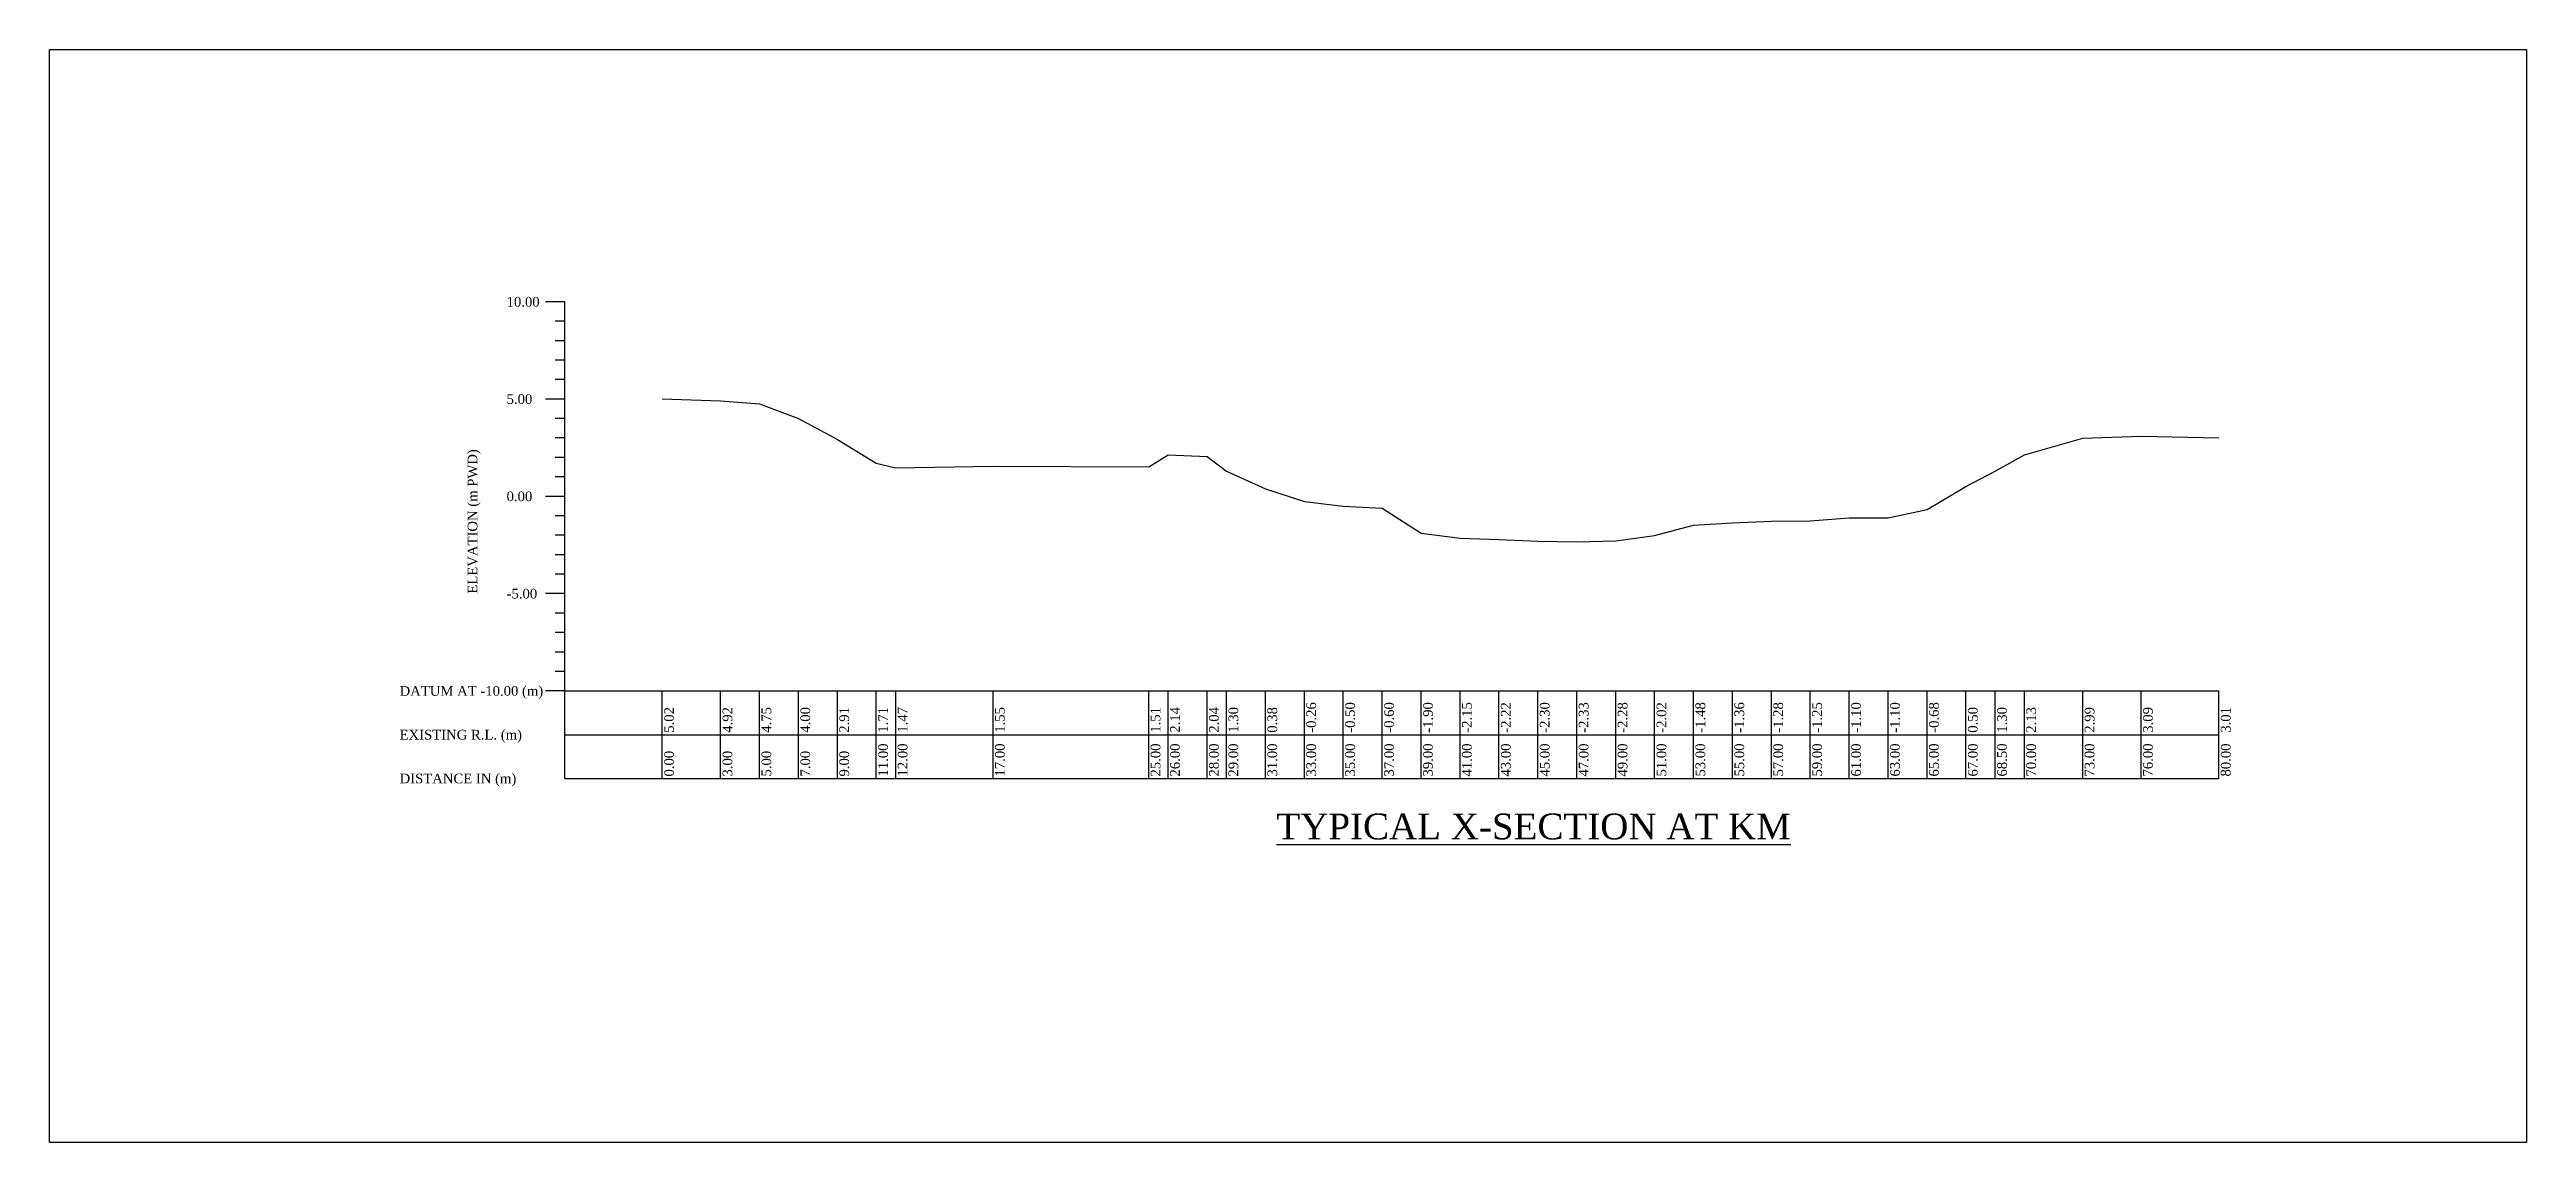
# Model space of a CAD drawing. Header units: metres. Extents: x -148477 to 168932, y -55673 to -2736.
# Drawn here: x -13095.7 to -12968.4, y -18152.9 to -18096.7 of the extents above; entities that cross this region are included whole.
import ezdxf

# ---------------------------------------------------------------- set-up
doc = ezdxf.new("R2010")
doc.units = ezdxf.units.M
doc.styles.add('liza', font='times.ttf', dxfattribs={"height": 2})
doc.styles.get("Standard").update_dxf_attribs({"font": 'times.ttf'})

msp = doc.modelspace()

# ---------------------------------------------------------------- texts
at = {"color": 6, "linetype": 'Continuous', "lineweight": -3, "ltscale": 0.5, "char_height": 0.5, "attachment_point": 1, "style": 'liza'}
for s, insert, width in [('10.00', (-13072.2074, -18109.3981), 2), ('5.00', (-13072.2074, -18114.3981), 2), ('0.00', (-13072.2074, -18119.3981), 2), ('-5.00', (-13072.2074, -18124.3981), 2), ('DATUM AT -10.00 (m)', (-13077.7074, -18129.3981), 7.5), ('EXISTING R.L. (m)', (-13077.7074, -18131.6481), 7.5), ('DISTANCE IN (m)', (-13077.7074, -18133.8981), 7.5)]:
    msp.add_mtext(s, dxfattribs=dict(at, insert=insert, width=width))
at = {"color": 6, "linetype": 'Continuous', "lineweight": -3, "ltscale": 0.5, "char_height": 0.5, "attachment_point": 1, "rotation": 90, "style": 'liza'}
for s, insert, width in [('ELEVATION (m PWD)', (-13074.2074, -18124.6481), 10), ('-0.26', (-13031.1074, -18131.7981), 2.15), ('-0.50', (-13029.1074, -18131.7981), 2.15), ('-0.60', (-13027.1074, -18131.7981), 2.15), ('-1.90', (-13025.1074, -18131.7981), 2.15), ('-2.15', (-13023.1074, -18131.7981), 2.15), ('-2.22', (-13021.1074, -18131.7981), 2.15), ('-2.30', (-13019.1074, -18131.7981), 2.15), ('-2.33', (-13017.1074, -18131.7981), 2.15), ('-2.28', (-13015.1074, -18131.7981), 2.15), ('-2.02', (-13013.1074, -18131.7981), 2.15), ('-1.48', (-13011.1074, -18131.7981), 2.15), ('-1.36', (-13009.1074, -18131.7981), 2.15), ('-1.28', (-13007.1074, -18131.7981), 2.15), ('-1.25', (-13005.1074, -18131.7981), 2.15), ('-1.10', (-13003.1074, -18131.7981), 2.15), ('-1.10', (-13001.1074, -18131.7981), 2.15), ('-0.68', (-12999.1074, -18131.7981), 2.15), ('5.02', (-13064.1074, -18131.7981), 2.15), ('4.92', (-13061.1074, -18131.7981), 2.15), ('4.75', (-13059.1074, -18131.7981), 2.15), ('4.00', (-13057.1074, -18131.7981), 2.15), ('2.91', (-13055.1074, -18131.7981), 2.15), ('1.71', (-13053.1074, -18131.7981), 2.15), ('1.47', (-13052.1074, -18131.7981), 2.15), ('1.55', (-13047.1074, -18131.7981), 2.15), ('1.51', (-13039.1074, -18131.7981), 2.15), ('2.14', (-13038.1074, -18131.7981), 2.15), ('2.04', (-13036.1074, -18131.7981), 2.15), ('1.30', (-13035.1074, -18131.7981), 2.15), ('0.38', (-13033.1074, -18131.7981), 2.15), ('0.50', (-12997.1074, -18131.7981), 2.15), ('1.30', (-12995.6074, -18131.7981), 2.15), ('2.13', (-12994.1074, -18131.7981), 2.15), ('2.99', (-12991.1074, -18131.7981), 2.15), ('3.09', (-12988.1074, -18131.7981), 2.15), ('3.01', (-12984.1074, -18131.7981), 2.15), ('0.00', (-13064.1074, -18134.0481), 2.15), ('3.00', (-13061.1074, -18134.0481), 2.15), ('5.00', (-13059.1074, -18134.0481), 2.15), ('7.00', (-13057.1074, -18134.0481), 2.15), ('9.00', (-13055.1074, -18134.0481), 2.15), ('11.00', (-13053.1074, -18134.0481), 2.15), ('12.00', (-13052.1074, -18134.0481), 2.15), ('17.00', (-13047.1074, -18134.0481), 2.15), ('25.00', (-13039.1074, -18134.0481), 2.15), ('26.00', (-13038.1074, -18134.0481), 2.15), ('28.00', (-13036.1074, -18134.0481), 2.15), ('29.00', (-13035.1074, -18134.0481), 2.15), ('31.00', (-13033.1074, -18134.0481), 2.15), ('33.00', (-13031.1074, -18134.0481), 2.15), ('35.00', (-13029.1074, -18134.0481), 2.15), ('37.00', (-13027.1074, -18134.0481), 2.15), ('39.00', (-13025.1074, -18134.0481), 2.15), ('41.00', (-13023.1074, -18134.0481), 2.15), ('43.00', (-13021.1074, -18134.0481), 2.15), ('45.00', (-13019.1074, -18134.0481), 2.15), ('47.00', (-13017.1074, -18134.0481), 2.15), ('49.00', (-13015.1074, -18134.0481), 2.15), ('51.00', (-13013.1074, -18134.0481), 2.15), ('53.00', (-13011.1074, -18134.0481), 2.15), ('55.00', (-13009.1074, -18134.0481), 2.15), ('57.00', (-13007.1074, -18134.0481), 2.15), ('59.00', (-13005.1074, -18134.0481), 2.15), ('61.00', (-13003.1074, -18134.0481), 2.15), ('63.00', (-13001.1074, -18134.0481), 2.15), ('65.00', (-12999.1074, -18134.0481), 2.15), ('67.00', (-12997.1074, -18134.0481), 2.15), ('68.50', (-12995.6074, -18134.0481), 2.15), ('70.00', (-12994.1074, -18134.0481), 2.15), ('73.00', (-12991.1074, -18134.0481), 2.15), ('76.00', (-12988.1074, -18134.0481), 2.15), ('80.00', (-12984.1074, -18134.0481), 2.15)]:
    msp.add_mtext(s, dxfattribs=dict(at, insert=insert, width=width))
at = {"color": 0, "linetype": 'ByBlock', "lineweight": 30, "insert": (-13032.6465, -18135.95), "char_height": 1.326841, "width": 81.781813, "attachment_point": 1}
msp.add_mtext('{\\LTYPICAL X-SECTION AT KM }', dxfattribs=at)

# ---------------------------------------------------------------- linework, layer by layer
at = {"color": 6, "linetype": 'Continuous', "lineweight": -3, "ltscale": 0.5}
for p, q in [((-13069.2074, -18109.6481), (-13070.2074, -18109.6481)), ((-13069.2074, -18134.1481), (-13069.2074, -18109.6481)), ((-13069.2074, -18110.6481), (-13069.7074, -18110.6481)), ((-13069.2074, -18111.6481), (-13069.7074, -18111.6481)), ((-13069.2074, -18112.6481), (-13069.7074, -18112.6481)), ((-13069.2074, -18113.6481), (-13069.7074, -18113.6481)), ((-13069.2074, -18114.6481), (-13070.2074, -18114.6481)), ((-13069.2074, -18115.6481), (-13069.7074, -18115.6481)), ((-13069.2074, -18116.6481), (-13069.7074, -18116.6481)), ((-13069.2074, -18117.6481), (-13069.7074, -18117.6481)), ((-13069.2074, -18118.6481), (-13069.7074, -18118.6481)), ((-13069.2074, -18119.6481), (-13070.2074, -18119.6481)), ((-13069.2074, -18120.6481), (-13069.7074, -18120.6481)), ((-13069.2074, -18121.6481), (-13069.7074, -18121.6481)), ((-13069.2074, -18122.6481), (-13069.7074, -18122.6481)), ((-13069.2074, -18123.6481), (-13069.7074, -18123.6481)), ((-13069.2074, -18124.6481), (-13070.2074, -18124.6481)), ((-13069.2074, -18125.6481), (-13069.7074, -18125.6481)), ((-13069.2074, -18126.6481), (-13069.7074, -18126.6481)), ((-13069.2074, -18127.6481), (-13069.7074, -18127.6481)), ((-13069.2074, -18128.6481), (-13069.7074, -18128.6481)), ((-13069.2074, -18129.6481), (-13070.2074, -18129.6481)), ((-13069.2074, -18129.6481), (-12984.2074, -18129.6481)), ((-13064.2074, -18134.1481), (-13064.2074, -18129.6481)), ((-13061.2074, -18134.1481), (-13061.2074, -18129.6481)), ((-13059.2074, -18134.1481), (-13059.2074, -18129.6481)), ((-13057.2074, -18134.1481), (-13057.2074, -18129.6481)), ((-13055.2074, -18134.1481), (-13055.2074, -18129.6481)), ((-13053.2074, -18134.1481), (-13053.2074, -18129.6481)), ((-13052.2074, -18134.1481), (-13052.2074, -18129.6481)), ((-13047.2074, -18134.1481), (-13047.2074, -18129.6481)), ((-13039.2074, -18134.1481), (-13039.2074, -18129.6481)), ((-13038.2074, -18134.1481), (-13038.2074, -18129.6481)), ((-13036.2074, -18134.1481), (-13036.2074, -18129.6481)), ((-13035.2074, -18134.1481), (-13035.2074, -18129.6481)), ((-13033.2074, -18134.1481), (-13033.2074, -18129.6481)), ((-13031.2074, -18134.1481), (-13031.2074, -18129.6481)), ((-13029.2074, -18134.1481), (-13029.2074, -18129.6481)), ((-13027.2074, -18134.1481), (-13027.2074, -18129.6481)), ((-13025.2074, -18134.1481), (-13025.2074, -18129.6481)), ((-13023.2074, -18134.1481), (-13023.2074, -18129.6481)), ((-13021.2074, -18134.1481), (-13021.2074, -18129.6481)), ((-13019.2074, -18134.1481), (-13019.2074, -18129.6481)), ((-13017.2074, -18134.1481), (-13017.2074, -18129.6481)), ((-13015.2074, -18134.1481), (-13015.2074, -18129.6481)), ((-13013.2074, -18134.1481), (-13013.2074, -18129.6481)), ((-13011.2074, -18134.1481), (-13011.2074, -18129.6481)), ((-13009.2074, -18134.1481), (-13009.2074, -18129.6481)), ((-13007.2074, -18134.1481), (-13007.2074, -18129.6481)), ((-13005.2074, -18134.1481), (-13005.2074, -18129.6481)), ((-13003.2074, -18134.1481), (-13003.2074, -18129.6481)), ((-13001.2074, -18134.1481), (-13001.2074, -18129.6481)), ((-12999.2074, -18134.1481), (-12999.2074, -18129.6481)), ((-12997.2074, -18134.1481), (-12997.2074, -18129.6481)), ((-12995.7074, -18134.1481), (-12995.7074, -18129.6481)), ((-12994.2074, -18134.1481), (-12994.2074, -18129.6481)), ((-12991.2074, -18134.1481), (-12991.2074, -18129.6481)), ((-12988.2074, -18134.1481), (-12988.2074, -18129.6481)), ((-12984.2074, -18134.1481), (-12984.2074, -18129.6481)), ((-13069.2074, -18131.8981), (-12984.2074, -18131.8981)), ((-13069.2074, -18134.1481), (-12984.2074, -18134.1481))]:
    msp.add_line(p, q, dxfattribs=at)
msp.add_lwpolyline([(-13095.6962, -18096.6831), (-12968.4029, -18096.6831), (-12968.4029, -18152.8561), (-13095.6962, -18152.8561)], close=True, dxfattribs=at)
msp.add_lwpolyline([(-13064.2074, -18114.6311), (-13061.2074, -18114.7321), (-13059.2074, -18114.8971), (-13057.2074, -18115.6521), (-13055.2074, -18116.7341), (-13053.2074, -18117.9421), (-13052.2074, -18118.1831), (-13047.2074, -18118.0941), (-13039.2074, -18118.1331), (-13038.2074, -18117.5131), (-13036.2074, -18117.6071), (-13035.2074, -18118.3481), (-13033.2074, -18119.2681), (-13031.2074, -18119.9081), (-13029.2074, -18120.1491), (-13027.2074, -18120.2491), (-13025.2074, -18121.5481), (-13023.2074, -18121.7981), (-13021.2074, -18121.8681), (-13019.2074, -18121.9481), (-13017.2074, -18121.9781), (-13015.2074, -18121.9281), (-13013.2074, -18121.6681), (-13011.2074, -18121.1281), (-13009.2074, -18121.0081), (-13007.2074, -18120.9281), (-13005.2074, -18120.8981), (-13003.2074, -18120.7481), (-13001.2074, -18120.7481), (-12999.2074, -18120.3281), (-12997.2074, -18119.1481), (-12995.7074, -18118.3461), (-12994.2074, -18117.5221), (-12991.2074, -18116.6621), (-12988.2074, -18116.5621), (-12984.2074, -18116.6331)], dxfattribs=at)

msp.set_redraw_order([(e.dxf.handle, doc.entitydb.next_handle()) for e in msp.query("TEXT MTEXT ATTDEF DIMENSION ARC_DIMENSION")])  # texts and dimensions are drawn at this point

doc.saveas('drawing.dxf')
